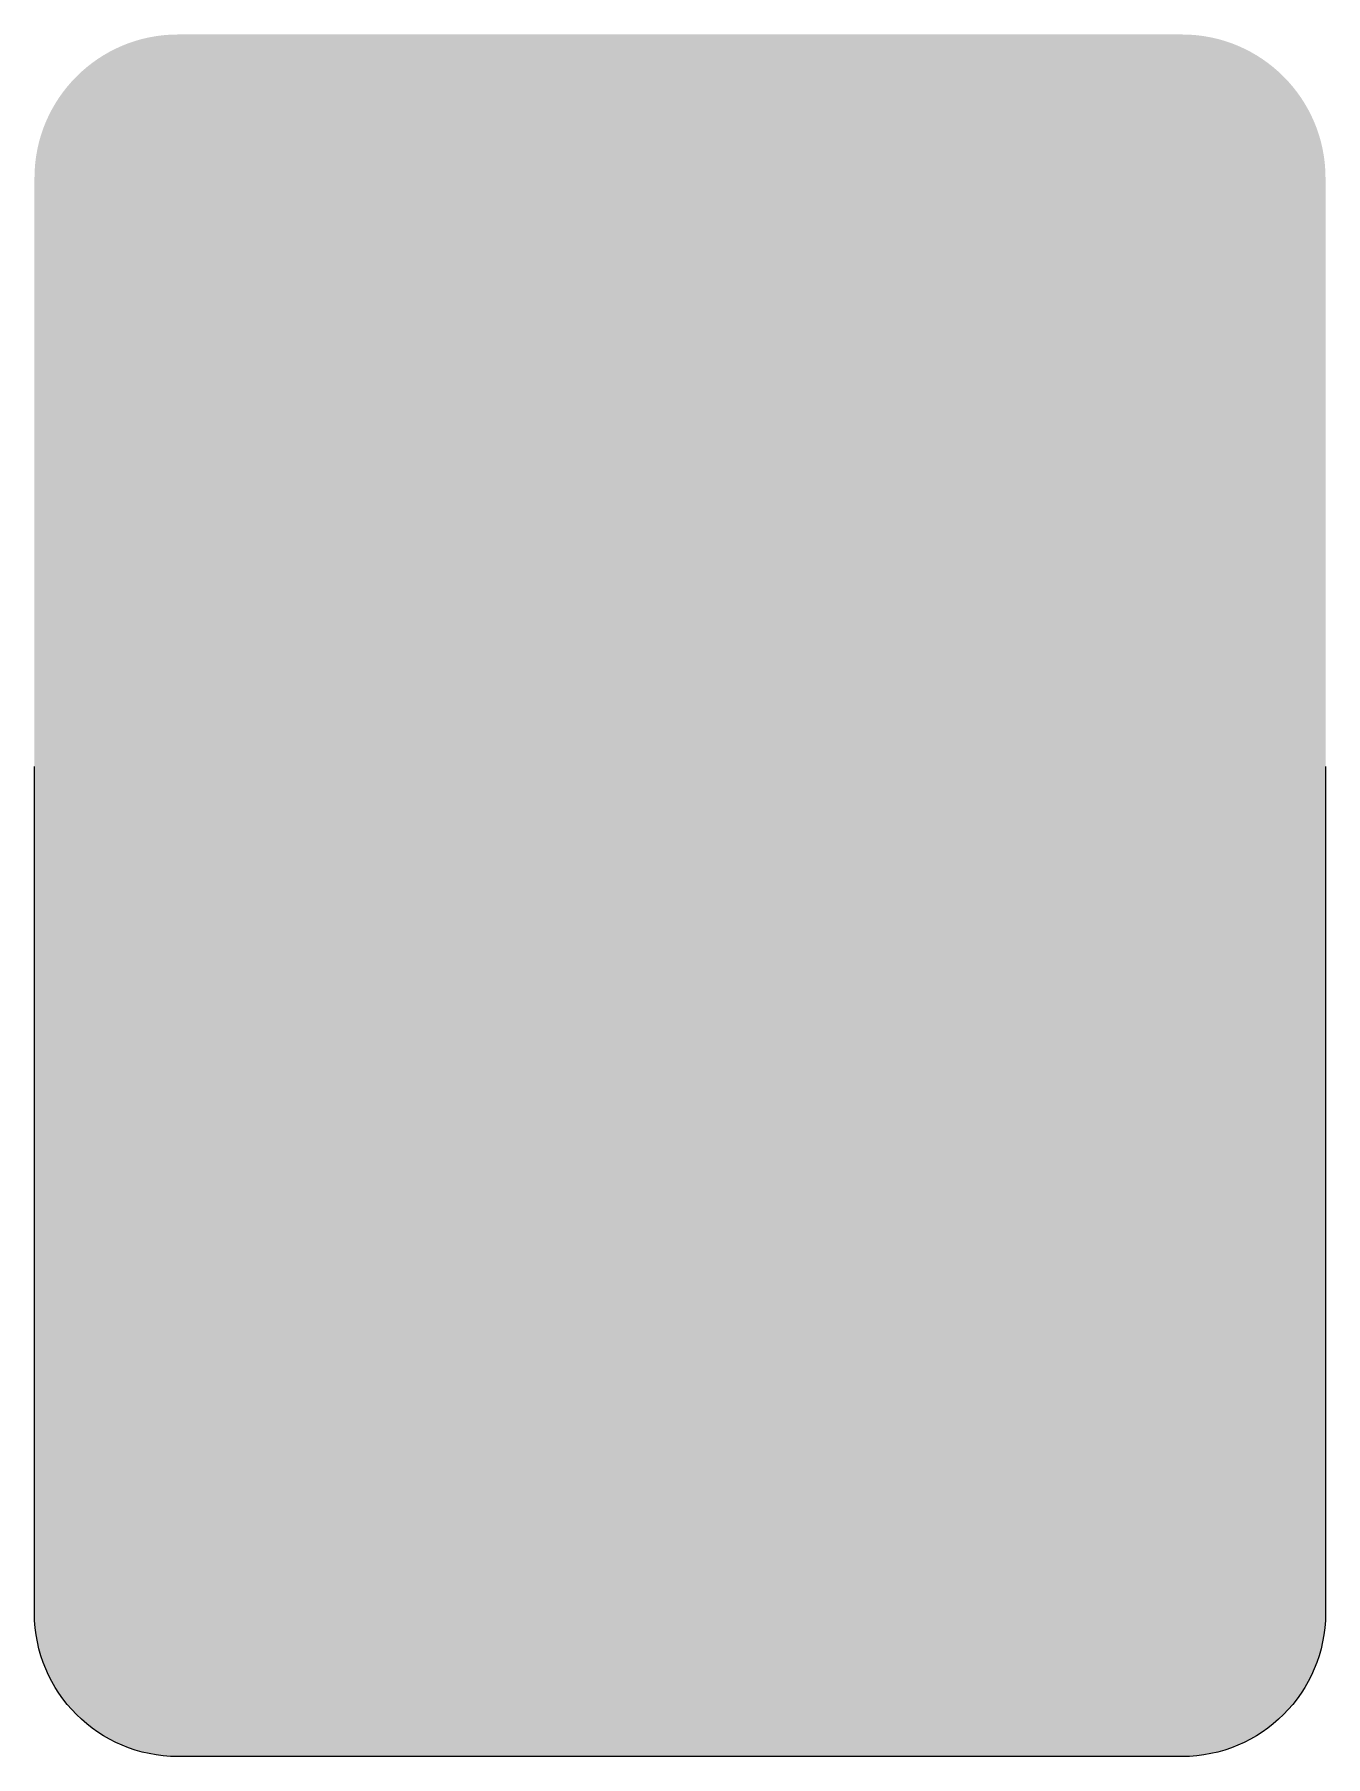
# Model space of a CAD drawing. Header units: inches. Extents: x 0 to 900, y 0 to 1200.
import ezdxf

# ---------------------------------------------------------------- set-up
doc = ezdxf.new("R2010")
doc.units = ezdxf.units.IN
doc.header["$MEASUREMENT"] = 0
doc.layers.add('L18', color=4, linetype='Continuous')
for name, color, linetype, true_color in [('MUTCD RED', 7, 'Continuous', 0xaf1e2d), ('MUTCD WHITE', 7, 'Continuous', 0xf5f5f5), ('MUTCH BLACK', 7, 'Continuous', 0x0a0a0a)]:
    doc.layers.add(name, color=color, linetype=linetype, true_color=true_color)

msp = doc.modelspace()

# ---------------------------------------------------------------- hatches: boundary and pattern name
at = {"layer": 'MUTCD RED'}
h = msp.add_hatch(color=256, dxfattribs=at)
h.dxf.hatch_style = 1
edge = h.paths.add_edge_path()
edge.add_line((0, 690), (0, 1100))
edge.add_arc((100, 1100), 100, 90, 180, ccw=False)
edge.add_line((100, 1200), (800, 1200))
edge.add_arc((800, 1100), 100, 0, 90, ccw=False)
edge.add_line((900, 1100), (900, 690))
edge.add_line((900, 690), (0, 690))
at = {"layer": 'MUTCD WHITE'}
h = msp.add_hatch(color=256, dxfattribs=at)
h.dxf.hatch_style = 1
edge = h.paths.add_edge_path()
edge.add_arc((747.0285570457695, 1052.4), 32.40000000000009, 270, 336.0589127336901)
edge.add_arc((718.6500000000001, 1065), 63.45000000000017, 336.0589127336901, 383.9410872663099)
edge.add_arc((747.02855704577, 1077.6), 32.39999999999997, 23.94108726631018, 90.0000000000008)
edge.add_line((747.0285570457695, 1110), (720.9000000000001, 1110))
edge.add_line((720.9000000000001, 1110), (720.9000000000001, 1020))
edge.add_line((720.9000000000001, 1020), (747.0285570457695, 1020))
h.paths.add_polyline_path([(208.8000000000002, 1095.6), (208.8000000000002, 1074), (234.9700091219629, 1074), (234.9700091219629, 1059.6), (208.8000000000002, 1059.6), (208.8000000000002, 1034.4), (250.2000000000003, 1034.4), (250.2000000000003, 1020), (194.4000000000001, 1020), (194.4000000000001, 1110), (250.2000000000003, 1110), (250.2000000000003, 1095.6)])
edge = h.paths.add_edge_path()
edge.add_arc((290.7512109890472, 1059.230149953118), 37.94485004688204, 90.00000000000412, 95.20208452343232)
edge.add_arc((289.5454372505405, 1072.474034466318), 24.646189689258, 95.20208452342656, 100.0660043927349)
edge.add_arc((286.9122656708741, 1087.30754760052), 9.580775507414128, 100.0660043927376, 179.9999999999973)
edge.add_arc((285.11830069489, 1087.30754760052), 7.786810531429637, 179.9999999999967, 240.5253916173143)
edge.add_arc((305.4475682821217, 1123.276590077629), 49.10328590570813, 240.5253916173212, 252.4229875600045)
edge.add_arc((256.8805793379738, 969.9606474912853), 111.7212478764239, 63.49479254047918, 72.42298756000253, ccw=False)
edge.add_arc((296.0348179018297, 1048.474029847953), 23.9863881763047, 17.092358613638282, 63.49479254048077, ccw=False)
edge.add_arc((287.8373615287614, 1045.953359672582), 32.56263847123871, -1.5916157281026244e-12, 17.092358613635895, ccw=False)
edge.add_arc((290.6596418373069, 1045.953359672581), 29.74035816269316, -21.835978028378292, 9.094947017729282e-13, ccw=False)
edge.add_arc((295.2463330822657, 1044.1154723188), 24.79914712674564, 300.42010376624097, 338.16402197162023, ccw=False)
edge.add_arc((291.9679846401118, 1049.698792525002), 31.27379252500225, 269.9999999999992, 300.4201037662416, ccw=False)
edge.add_arc((291.9679846401109, 1053.443725168706), 35.01872516870571, 200.6540005308844, 270.0000000000007, ccw=False)
edge.add_line((259.2000000000003, 1041.091790297327), (272.6744761993587, 1046.171011807846))
edge.add_arc((291.9679846401114, 1053.443725168706), 20.61872516870579, 200.6540005308842, 270)
edge.add_arc((291.9679846401114, 1049.698792525004), 16.87379252500386, 270, 300.4201037662412)
edge.add_arc((295.2463330822652, 1044.115472318799), 10.39914712674585, 300.4201037662446, 338.1640219716235)
edge.add_arc((290.6596418373074, 1045.953359672581), 15.34035816269268, 338.1640219716224, 360.0000000000016)
edge.add_arc((287.8373615287624, 1045.953359672581), 18.16263847123764, 0, 17.09235861363757)
edge.add_arc((296.0348179018292, 1048.474029847953), 9.586388176304505, 17.09235861363768, 63.49479254048026)
edge.add_arc((256.8805793379734, 969.960647491283), 97.32124787642603, 63.49479254047955, 72.42298756000281)
edge.add_arc((305.4475682821212, 1123.276590077625), 63.50328590570393, 240.52539161731949, 252.4229875600029, ccw=False)
edge.add_arc((285.1183006948895, 1087.30754760052), 22.18681053142944, 180, 240.52539161732, ccw=False)
edge.add_arc((286.9122656708741, 1087.30754760052), 23.98077550741391, 100.06600439273723, 180, ccw=False)
edge.add_arc((289.5454372505378, 1072.474034466316), 39.04618968925907, 95.20208452342303, 100.06600439273132, ccw=False)
edge.add_arc((290.7512109890431, 1059.230149953124), 52.34485004687622, 89.99999999999898, 95.20208452342729, ccw=False)
edge.add_arc((290.7512109890449, 1082.92573210978), 28.64926789022002, 74.46761882984032, 90.00000000000182, ccw=False)
edge.add_arc((291.3163286472814, 1084.959017552588), 26.53891065515606, 18.434168436618393, 74.4676188298368, ccw=False)
edge.add_line((316.4934642382295, 1093.351015061965), (302.8323627250361, 1088.797521299343))
edge.add_arc((291.3163286472814, 1084.959017552588), 12.13891065515593, 18.43416843661737, 74.46761882983506)
edge.add_arc((290.7512109890436, 1082.925732109782), 14.24926789021806, 74.4676188298345, 89.99999999999635)
h.paths.add_polyline_path([(383.4000000000001, 1095.6), (362.6999999999998, 1095.6), (362.6999999999998, 1020), (348.2999999999997, 1020), (348.2999999999997, 1095.6), (327.5999999999999, 1095.6), (327.5999999999999, 1110), (383.4000000000001, 1110)])
h.paths.add_polyline_path([(487.8000000000002, 1110), (487.8000000000002, 1020), (473.4000000000001, 1020), (473.4000000000001, 1110)])
h.paths.add_polyline_path([(636.3000000000002, 1095.6), (615.5999999999999, 1095.6), (615.5999999999999, 1020), (601.1999999999998, 1020), (601.1999999999998, 1095.6), (580.5, 1095.6), (580.5, 1110), (636.3000000000002, 1110)])
h.paths.add_polyline_path([(664.2000000000003, 1095.6), (664.2000000000003, 1074), (690.370009121963, 1074), (690.3700091219634, 1059.6), (664.2000000000003, 1059.6), (664.2000000000003, 1034.4), (705.6000000000004, 1034.4), (705.6000000000004, 1020), (649.8000000000002, 1020), (649.8000000000002, 1110), (705.6000000000004, 1110), (705.6000000000004, 1095.6)])
edge = h.paths.add_edge_path(flags=16)
edge.add_line((735.3000000000002, 1095.6), (747.0285570457695, 1095.6))
edge.add_arc((747.0285570457695, 1077.6), 18, 23.94108726630958, 90, ccw=False)
edge.add_arc((718.6500000000005, 1065), 49.04999999999965, -23.941087266309978, 23.941087266309978, ccw=False)
edge.add_arc((747.0285570457695, 1052.4), 18.00000000000028, 270, 336.0589127336904, ccw=False)
edge.add_line((747.0285570457695, 1034.4), (735.3000000000002, 1034.4))
edge.add_line((735.3000000000002, 1034.4), (735.3000000000002, 1095.6))
edge = h.paths.add_edge_path()
edge.add_line((554.5579484225891, 1045.09803811356), (568.7999999999997, 1042.97107622712))
edge.add_arc((540.3158968451776, 1047.225), 28.80000000000042, 204.8480210204026, 351.50600893658304, ccw=False)
edge.add_arc((578.6999999999998, 1065), 71.09999999999992, 155.9452949368372, 204.8480210204016, ccw=False)
edge.add_arc((540.895312790607, 1081.875), 29.69999999999956, 20.02358424939331, 155.945294936837, ccw=False)
edge.add_line((568.7999999999997, 1092.044485323554), (555.2704546863552, 1087.11382577274))
edge.add_arc((540.8953127906079, 1081.875), 15.29999999999966, 20.02358424939425, 155.9452949368396)
edge.add_arc((578.6999999999998, 1064.999999999999), 56.6999999999996, 155.9452949368368, 204.848021020401)
edge.add_arc((540.3158968451785, 1047.225), 14.40000000000045, 204.8480210204014, 351.5060089365837)
edge = h.paths.add_edge_path(flags=16)
edge.add_line((411.3022499469139, 1095.600000000001), (411.3022499469139, 1074))
edge.add_line((411.3022499469139, 1074), (431.0816672252022, 1074))
edge.add_arc((431.0816672252022, 1084.8), 10.80000000000018, 270, 450)
edge.add_line((431.0816672252022, 1095.6), (411.3022499469139, 1095.600000000001))
edge = h.paths.add_edge_path()
edge.add_line((411.2999999469225, 1020), (411.2999999469225, 1059.6))
edge.add_line((411.2999999469225, 1059.6), (428.2027998395565, 1059.6))
edge.add_line((428.2027998395565, 1059.6), (442.7580935777687, 1020))
edge.add_line((442.7580935777687, 1020), (458.0999999999999, 1020))
edge.add_line((458.0999999999999, 1020), (442.5331178777233, 1062.352187680024))
edge.add_arc((431.0816672252022, 1084.8), 25.19999999999987, 297.0277923411994, 450)
edge.add_line((431.0816672252022, 1110), (396.9000000000001, 1110))
edge.add_line((396.9000000000001, 1110), (396.9000000000001, 1020))
edge.add_line((396.9000000000001, 1020), (411.2999999469225, 1020))
edge = h.paths.add_edge_path(flags=16)
edge.add_line((132.3022499469139, 1095.600000000001), (132.3022499469139, 1074))
edge.add_line((132.3022499469139, 1074), (152.0816672252022, 1074))
edge.add_arc((152.0816672252022, 1084.8), 10.80000000000018, 270, 450)
edge.add_line((152.0816672252022, 1095.6), (132.3022499469139, 1095.600000000001))
edge = h.paths.add_edge_path()
edge.add_line((132.2999999469225, 1020), (132.2999999469225, 1059.6))
edge.add_line((132.2999999469225, 1059.6), (149.2027998395565, 1059.6))
edge.add_line((149.2027998395565, 1059.6), (163.7580935777687, 1020))
edge.add_line((163.7580935777687, 1020), (179.0999999999999, 1020))
edge.add_line((179.0999999999999, 1020), (163.5331178777233, 1062.352187680024))
edge.add_arc((152.0816672252022, 1084.8), 25.19999999999987, 297.0277923411994, 450)
edge.add_line((152.0816672252022, 1110), (117.9000000000001, 1110))
edge.add_line((117.9000000000001, 1110), (117.9000000000001, 1020))
edge.add_line((117.9000000000001, 1020), (132.2999999469225, 1020))
h = msp.add_hatch(color=256, dxfattribs=at)
h.dxf.hatch_style = 1
edge = h.paths.add_edge_path()
edge.add_arc((207.951210989047, 924.2301499531181), 37.94485004688204, 90.00000000000412, 95.20208452343232)
edge.add_arc((206.7454372505404, 937.4740344663178), 24.646189689258, 95.20208452342656, 100.0660043927349)
edge.add_arc((204.112265670874, 952.3075476005197), 9.580775507414128, 100.0660043927376, 179.9999999999973)
edge.add_arc((202.3183006948898, 952.3075476005197), 7.786810531429637, 179.9999999999967, 240.5253916173143)
edge.add_arc((222.6475682821215, 988.2765900776294), 49.10328590570813, 240.5253916173212, 252.4229875600045)
edge.add_arc((174.0805793379736, 834.9606474912853), 111.7212478764239, 63.49479254047918, 72.42298756000253, ccw=False)
edge.add_arc((213.2348179018295, 913.4740298479528), 23.9863881763047, 17.092358613638282, 63.49479254048077, ccw=False)
edge.add_arc((205.0373615287613, 910.9533596725823), 32.56263847123871, -1.5916157281026244e-12, 17.092358613635895, ccw=False)
edge.add_arc((207.8596418373068, 910.953359672581), 29.74035816269316, -21.835978028378292, 9.094947017729282e-13, ccw=False)
edge.add_arc((212.4463330822655, 909.1154723187997), 24.79914712674564, 300.42010376624097, 338.16402197162023, ccw=False)
edge.add_arc((209.1679846401116, 914.6987925250023), 31.27379252500225, 269.9999999999992, 300.4201037662416, ccw=False)
edge.add_arc((209.1679846401107, 918.4437251687059), 35.01872516870571, 200.6540005308844, 270.0000000000007, ccw=False)
edge.add_line((176.4000000000001, 906.091790297327), (189.8744761993585, 911.1710118078463))
edge.add_arc((209.1679846401112, 918.4437251687059), 20.61872516870579, 200.6540005308842, 270)
edge.add_arc((209.1679846401112, 914.6987925250037), 16.87379252500386, 270, 300.4201037662412)
edge.add_arc((212.446333082265, 909.1154723187992), 10.39914712674585, 300.4201037662446, 338.1640219716235)
edge.add_arc((207.8596418373068, 910.9533596725823), 15.34035816269362, 338.1640219716184, 359.9999999999966)
edge.add_arc((205.0373615287622, 910.9533596725796), 18.1626384712381, 5.738175979620879e-12, 17.09235861364306)
edge.add_arc((213.234817901829, 913.4740298479528), 9.586388176304505, 17.09235861363768, 63.49479254048026)
edge.add_arc((174.0805793379732, 834.960647491283), 97.32124787642603, 63.49479254047955, 72.42298756000281)
edge.add_arc((222.647568282121, 988.2765900776249), 63.50328590570393, 240.52539161731949, 252.4229875600029, ccw=False)
edge.add_arc((202.3183006948893, 952.3075476005201), 22.18681053142944, 180, 240.52539161732, ccw=False)
edge.add_arc((204.112265670874, 952.3075476005201), 23.98077550741391, 100.06600439273723, 180, ccw=False)
edge.add_arc((206.7454372505376, 937.4740344663164), 39.04618968925907, 95.20208452342303, 100.06600439273132, ccw=False)
edge.add_arc((207.9512109890479, 924.2301499531245), 52.34485004687576, 90.00000000000449, 95.20208452343292, ccw=False)
edge.add_arc((207.9512109890434, 947.9257321097807), 28.64926789021956, 74.46761882983708, 89.99999999999909, ccw=False)
edge.add_arc((208.5163286472812, 949.9590175525882), 26.53891065515606, 18.434168436618393, 74.4676188298368, ccw=False)
edge.add_line((233.6934642382294, 958.3510150619645), (220.0323627250359, 953.7975212993429))
edge.add_arc((208.5163286472812, 949.9590175525882), 12.13891065515593, 18.43416843661737, 74.46761882983506)
edge.add_arc((207.9512109890434, 947.9257321097821), 14.24926789021806, 74.4676188298345, 89.99999999999635)
h.paths.add_polyline_path([(300.6000000000004, 960.5999999999999), (279.9000000000001, 960.5999999999999), (279.9000000000001, 885), (265.5, 885), (265.5, 960.5999999999999), (244.8000000000002, 960.5999999999999), (244.8000000000002, 975), (300.6000000000004, 975)])
h.paths.add_polyline_path([(559.8000000000002, 975), (559.8000000000002, 885), (545.4000000000001, 885), (545.4000000000001, 975)])
h.paths.add_polyline_path([(642.5999999999999, 975), (628.2000000000003, 975), (628.2000000000003, 917.1741278938748), (595.1566445107856, 975), (581.4000000000001, 975), (581.4000000000001, 885), (595.8000000000002, 885), (595.8000000000002, 944.8499999999999), (630, 885), (642.5999999999999, 885)])
edge = h.paths.add_edge_path()
edge.add_line((693.9000000000001, 915.5999999999999), (709.2000000000003, 915.5999999999999))
edge.add_line((709.2000000000003, 915.5999999999999), (709.2000000000003, 912.2249999999999))
edge.add_arc((694.7999999999997, 912.2249999999999), 14.40000000000055, -157.10132402299985, 0, ccw=False)
edge.add_arc((736.8820312500002, 930), 60.08203125000024, 157.101324023, 202.898675977, ccw=False)
edge.add_arc((694.7999999999997, 947.7750000000001), 14.39999999999978, 17.739364151713573, 157.1013240229999, ccw=False)
edge.add_line((708.5153142052964, 952.1624999999999), (722.2306284105925, 956.5500000000002))
edge.add_arc((694.8000000000002, 947.7750000000005), 28.79999999999983, 17.73936415171407, 157.101324023001)
edge.add_arc((736.8820312500002, 930), 74.48203125000002, 157.101324023, 202.898675977)
edge.add_arc((694.8000000000002, 912.2249999999999), 28.79999999999999, 202.8986759769998, 360)
edge.add_line((723.5999999999999, 912.2249999999999), (723.5999999999999, 930))
edge.add_line((723.5999999999999, 930), (693.9000000000001, 930))
edge.add_line((693.9000000000001, 930), (693.9000000000001, 915.5999999999999))
edge = h.paths.add_edge_path()
edge.add_arc((344.25, 912.2249999999999), 28.79999999999993, 200.0986971762283, 339.9013028237717)
edge.add_arc((295.6741071428728, 930), 80.52589285712811, 339.901302823754, 380.0986971762536)
edge.add_arc((344.25, 947.7750000000001), 28.79999999999995, 20.0986971762495, 159.9013028237505)
edge.add_arc((392.8258928571272, 930), 80.52589285712814, 159.9013028237464, 200.098697176246)
edge = h.paths.add_edge_path(flags=16)
edge.add_arc((344.25, 947.7749999999996), 14.40000000000006, 20.09869717625035, 159.9013028237497)
edge.add_arc((392.8258928571345, 930.0000000000005), 66.12589285713476, 159.9013028237483, 200.0986971762478)
edge.add_arc((344.25, 912.2249999999999), 14.39999999999989, 200.0986971762275, 339.9013028237725)
edge.add_arc((295.6741071428655, 930.0000000000005), 66.12589285713506, 339.9013028237521, 380.0986971762517)
edge = h.paths.add_edge_path()
edge.add_arc((506.7000000000003, 949.8000000000002), 25.20000000000027, 270, 450)
edge.add_line((506.7000000000003, 975), (470.7000000000003, 975))
edge.add_line((470.7000000000003, 975), (470.7000000000003, 885))
edge.add_line((470.7000000000003, 885), (485.1000000000004, 885))
edge.add_line((485.1000000000004, 885), (485.1000000000004, 924.5999999999999))
edge.add_line((485.1000000000004, 924.5999999999999), (506.7000000000003, 924.5999999999999))
edge = h.paths.add_edge_path(flags=16)
edge.add_arc((506.7000000000003, 949.8000000000002), 10.79999999999973, -90, 90, ccw=False)
edge.add_line((506.7000000000003, 939), (485.1000000000004, 939))
edge.add_line((485.1000000000004, 939), (485.1000000000004, 960.5999999999999))
edge.add_line((485.1000000000004, 960.5999999999999), (506.7000000000003, 960.5999999999999))
edge = h.paths.add_edge_path()
edge.add_arc((432, 949.8000000000002), 25.20000000000027, 270, 450)
edge.add_line((432, 975), (396, 975))
edge.add_line((396, 975), (396, 885))
edge.add_line((396, 885), (410.4000000000001, 885))
edge.add_line((410.4000000000001, 885), (410.4000000000001, 924.5999999999999))
edge.add_line((410.4000000000001, 924.5999999999999), (432, 924.5999999999999))
edge = h.paths.add_edge_path(flags=16)
edge.add_arc((432, 949.8000000000002), 10.79999999999973, -90, 90, ccw=False)
edge.add_line((432, 939), (410.4000000000001, 939))
edge.add_line((410.4000000000001, 939), (410.4000000000001, 960.5999999999999))
edge.add_line((410.4000000000001, 960.5999999999999), (432, 960.5999999999999))
h = msp.add_hatch(color=256, dxfattribs=at)
h.dxf.hatch_style = 1
h.paths.add_polyline_path([(477.9000000000001, 825.5999999999999), (477.9000000000001, 804), (504.0700091219628, 804), (504.0700091219633, 789.5999999999999), (477.9000000000001, 789.5999999999999), (477.9000000000001, 764.4000000000001), (519.3000000000002, 764.4000000000001), (519.3000000000002, 750), (463.5, 750), (463.5, 840), (519.3000000000002, 840), (519.3000000000002, 825.5999999999999)])
edge = h.paths.add_edge_path(flags=16)
edge.add_line((401.3999999469224, 825.5999999999999), (401.3999999469229, 804))
edge.add_line((401.3999999469229, 804), (421.1816672252021, 804))
edge.add_arc((421.1816672252021, 814.8000000000002), 10.80000000000018, 270, 450)
edge.add_line((421.1816672252021, 825.6000000000004), (401.3999999469224, 825.5999999999999))
edge = h.paths.add_edge_path()
edge.add_line((401.3999999469224, 750), (401.3999999469224, 789.5999999999999))
edge.add_line((401.3999999469224, 789.5999999999999), (418.3027998395564, 789.5999999999999))
edge.add_line((418.3027998395564, 789.5999999999999), (432.8580935777686, 750))
edge.add_line((432.8580935777686, 750), (448.1999999999998, 750))
edge.add_line((448.1999999999998, 750), (432.6331178777232, 792.3521876800241))
edge.add_arc((421.1816672252021, 814.8000000000002), 25.19999999999987, 297.0277923411994, 450)
edge.add_line((421.1816672252021, 840), (387.0000000000005, 840))
edge.add_line((387.0000000000005, 840), (387, 750))
edge.add_line((387, 750), (401.3999999469224, 750))
h.paths.add_polyline_path([(564.75, 817.7659902725277), (574.4775066151647, 789.1416973204741), (555.0177403963016, 789.1416973204741)], flags=16)
h.paths.add_polyline_path([(550.1217403963014, 774.741697320474), (579.3735066151648, 774.741697320474), (587.7904366926596, 750), (603, 750), (572.4000000000001, 840), (557.0999999999999, 840), (526.5, 750), (541.7095633073404, 750)])
h.paths.add_polyline_path([(335.25, 817.7659902725277), (344.9775066151647, 789.1416973204741), (325.5177403963016, 789.1416973204741)], flags=16)
h.paths.add_polyline_path([(320.6217403963014, 774.741697320474), (349.8735066151648, 774.741697320474), (358.2904366926596, 750), (373.5, 750), (342.9000000000001, 840), (327.5999999999999, 840), (297, 750), (312.2095633073404, 750)])
h = msp.add_hatch(color=256, dxfattribs=at)
h.dxf.hatch_style = 1
h.paths.add_polyline_path([(900, 690), (-1.13686837721616e-13, 690), (0, 100, 0.4142135623730951), (100, 0), (800, 0, 0.4142135623730951), (900, 100)])
at = {"layer": 'MUTCH BLACK'}
h = msp.add_hatch(color=256, dxfattribs=at)
h.dxf.hatch_style = 1
h.paths.add_polyline_path([(125.5000062971858, 625.1999999999998), (125.5000062971858, 635), (161.2000062971856, 635), (161.2000062971856, 625.1999999999998), (148.2500062971858, 625.1999999999998), (148.2500062971858, 565), (138.4500062971856, 565), (138.4500062971856, 625.1999999999998)])
edge = h.paths.add_edge_path()
edge.add_arc((247.0633389499694, 612.25), 16.44999999999982, 270, 338.8998039759068)
edge.add_arc((238.9000062971863, 615.3999999999996), 25.1999999999995, 338.8998039759073, 381.1001960240936)
edge.add_arc((247.063338949969, 618.5499999999997), 16.45000000000037, 21.10019602409262, 89.99999999999842)
edge.add_line((247.0633389499694, 635), (224.9000062971859, 635))
edge.add_line((224.9000062971859, 635), (224.9000062971859, 565))
edge.add_line((224.9000062971859, 565), (234.7000062971861, 565))
edge.add_line((234.7000062971861, 565), (234.7000062971861, 595.7999999999997))
edge.add_line((234.7000062971861, 595.7999999999997), (247.0633389499694, 595.8000000000002))
edge = h.paths.add_edge_path(flags=16)
edge.add_arc((247.0633389499699, 612.25), 6.650000000000091, 269.9999999999961, 338.8998039759036)
edge.add_arc((238.9000062971854, 615.3999999999996), 15.40000000000045, 338.8998039759081, 381.1001960240934)
edge.add_arc((247.0633389499699, 618.5500000000002), 6.64999999999946, 21.10019602409277, 90.00000000000391)
edge.add_line((247.0633389499694, 625.1999999999998), (234.7000062971861, 625.1999999999998))
edge.add_line((234.7000062971861, 625.1999999999998), (234.7000062971861, 605.5999999999999))
edge.add_line((234.7000062971861, 605.5999999999999), (247.0633389499694, 605.5999999999999))
edge = h.paths.add_edge_path(flags=16)
edge.add_arc((190.2500062971858, 581.6249999999995), 8.04999999999991, 197.3282708662194, 342.6717291337806)
edge.add_arc((131.3570375471845, 599.9999999999995), 69.74296875000113, 342.6717291337838, 377.3282708662162)
edge.add_arc((190.2500062971853, 618.375), 8.050000000000209, 17.32827086621534, 162.6717291337837)
edge.add_arc((249.1429750471875, 600.0000000000005), 69.74296875000172, 162.6717291337847, 197.3282708662168)
edge = h.paths.add_edge_path()
edge.add_arc((190.2500062971853, 618.3749999999995), 17.85000000000024, 17.32827086621649, 162.6717291337831)
edge.add_arc((249.1429750471884, 600.0000000000005), 79.54296875000249, 162.671729133785, 197.3282708662171)
edge.add_arc((190.2500062971858, 581.625), 17.84999999999978, 197.3282708662215, 342.6717291337785)
edge.add_arc((131.3570375471836, 600), 79.54296875000186, 342.6717291337832, 377.3282708662155)
edge = h.paths.add_edge_path()
edge.add_arc((101.4813710969056, 618.8058572073278), 17.4191277235082, 48.67848380538824, 89.99561421551927)
edge.add_arc((101.4813475850542, 618.1915767694409), 18.03340816141067, 89.99568890865254, 180.0000000000014)
edge.add_arc((101.5149514792079, 618.191575982185), 18.06701205556466, 179.9999975033828, 223.0176047056694)
edge.add_arc((104.4929439189909, 620.9703110067417), 22.14007077207037, 223.0176065107123, 237.0120210374393)
edge.add_arc((-125.9660975504175, 264.6732425507291), 402.1935204260111, 55.390801006649895, 57.10961187995048, ccw=False)
edge.add_arc((90.91606301356342, 578.9537857569117), 20.34259217150049, 37.88451238465052, 55.39093110111662, ccw=False)
edge.add_arc((97.87661827455668, 584.3694050186841), 11.52339370849926, 3.0977427059042384e-06, 37.8845282748286, ccw=False)
edge.add_arc((95.88930795849501, 584.3694094145599), 13.51070402456124, 350.8628833338532, 359.9999840001958, ccw=False)
edge.add_arc((98.3771329310639, 583.9692686418402), 10.99090527622405, 317.2967249041122, 350.8628968279875, ccw=False)
edge.add_arc((99.73964450815538, 582.711834520509), 9.13683452050928, 270.0000000000085, 317.2967268228233, ccw=False)
edge.add_arc((99.73964480490577, 584.2502376000693), 10.67523760006953, 251.0789563058422, 269.9999984072985, ccw=False)
edge.add_arc((98.52303444521294, 580.7010680673689), 6.923338728943176, 229.3133169770715, 251.0789679992361, ccw=False)
edge.add_arc((101.3934300674368, 584.0397804437771), 11.32631174276735, 199.4293859837863, 229.3133178391032, ccw=False)
edge.add_arc((105.8169062790571, 585.6000802024373), 16.0169062820171, 180.0011023316843, 199.4293770337612, ccw=False)
edge.add_line((89.80000000000427, 585.5997720480946), (80, 585.5997720480946))
edge.add_arc((105.8169062452293, 585.6000832498262), 25.81690624710499, 180.0006906538541, 199.4293834662545)
edge.add_arc((101.3934313100444, 584.0397799773987), 21.12631174276384, 199.4293795543628, 229.3133096706942)
edge.add_arc((98.52303580639682, 580.7010674990493), 16.72333872894169, 229.313306627468, 251.0789569867959)
edge.add_arc((99.73964450815447, 584.2502376000702), 20.47523760007016, 251.0789578125016, 270.0000000000051)
edge.add_arc((99.73964484049611, 582.711834520509), 18.93683452050891, 269.999998994464, 317.2967261408409)
edge.add_arc((98.37713359584632, 583.969269002062), 20.7909052762233, 317.2967238365056, 350.8628966422746)
edge.add_arc((95.88930747373934, 584.369402627743), 23.31070402458067, 350.8629066338572, 360.0000074080403)
edge.add_arc((97.87661778982374, 584.3694078238327), 21.32339370849616, 359.9999941366102, 397.8845197222819)
edge.add_arc((90.91600534379313, 578.9538620606818), 30.14259217150277, 37.88433448729511, 55.39076257879039)
edge.add_arc((-125.9652563837171, 264.672698577217), 411.9935204261203, 55.39094364753515, 57.10089376413981)
edge.add_arc((104.4929457378439, 620.9703098359232), 12.34007077206407, 223.0175966057008, 237.2302280698377, ccw=False)
edge.add_arc((101.5149514710138, 618.19157676944), 8.267012055566557, 179.9999999999968, 223.0176063417074, ccw=False)
edge.add_arc((101.4813539646971, 618.1915703816021), 8.233414549252506, 89.99988052970508, 179.9999555474617, ccw=False)
edge.add_arc((101.4813712388991, 618.8058572073282), 7.619127723507973, 48.67847925062239, 90.00000079935751, ccw=False)
edge.add_arc((100.8992297931231, 618.1437214353655), 8.500780967931737, 0, 48.67847844869431, ccw=False)
edge.add_line((109.400010761055, 618.1437214353655), (119.2000107610538, 618.1437214353655))
edge.add_arc((100.8992297931227, 618.1437213105278), 18.30078096793113, 3.908397791407092e-07, 48.67848380538859)
h = msp.add_hatch(color=256, dxfattribs=at)
h.dxf.hatch_style = 1
h.paths.add_polyline_path([(55, 595.0999999999999), (55, 604.9000000000001), (30, 604.9000000000001), (30, 595.0999999999999)])
h = msp.add_hatch(color=256, dxfattribs=at)
h.dxf.hatch_style = 1
edge = h.paths.add_edge_path()
edge.add_arc((147.8343749999995, 480), 58.03437499999948, 158.4314042648747, 201.5685957351252, ccw=False)
edge.add_arc((101.3499999999999, 498.375), 8.0499999999999, 0, 158.4314042648757, ccw=False)
edge.add_line((109.4000000000001, 498.375), (119.1999999999998, 498.375))
edge.add_arc((101.3499999999999, 498.3750000000005), 17.84999999999991, 359.9999999999985, 518.4314042648754)
edge.add_arc((147.8343750000004, 480), 67.83437500000042, 158.4314042648747, 201.5685957351251)
edge.add_arc((101.3499999999999, 461.6249999999998), 17.84999999999983, 201.5685957351246, 360.0000000000007)
edge.add_line((119.1999999999998, 461.625), (119.1999999999998, 463.5500000000002))
edge.add_line((119.1999999999998, 463.5500000000002), (109.4000000000001, 463.55))
edge.add_line((109.4000000000001, 463.55), (109.4000000000001, 461.625))
edge.add_arc((101.3499999999999, 461.6250000000002), 8.050000000000182, 201.5685957351259, 359.99999999999835, ccw=False)
h.paths.add_polyline_path([(143, 515), (143, 486.6500000000001), (162.5999999999999, 486.6500000000001), (162.5999999999999, 515), (172.3999999999996, 515), (172.3999999999996, 445), (162.5999999999999, 445), (162.5999999999999, 476.8499999999999), (143, 476.8499999999999), (143, 445), (133.1999999999998, 445), (133.1999999999998, 515)])
h.paths.add_polyline_path([(197.6000000000004, 477.2), (212.935089301091, 477.2), (212.935089301091, 487), (197.6000000000004, 487), (197.6000000000004, 505.1999999999998), (223.5, 505.1999999999998), (223.5, 515), (187.8000000000002, 515), (187.8000000000002, 445), (223.5, 445), (223.5, 454.8), (197.6000000000004, 454.8)])
edge = h.paths.add_edge_path()
edge.add_arc((301.8343749999995, 480), 58.03437499999948, 158.4314042648747, 201.5685957351252, ccw=False)
edge.add_arc((255.3499999999999, 498.375), 8.0499999999999, 0, 158.4314042648757, ccw=False)
edge.add_line((263.4000000000001, 498.375), (273.1999999999998, 498.375))
edge.add_arc((255.3499999999999, 498.3750000000005), 17.84999999999991, 359.9999999999985, 518.4314042648754)
edge.add_arc((301.8343750000004, 480), 67.83437500000042, 158.4314042648747, 201.5685957351251)
edge.add_arc((255.3499999999999, 461.6249999999998), 17.84999999999983, 201.5685957351246, 360.0000000000007)
edge.add_line((273.1999999999998, 461.625), (273.1999999999998, 463.5500000000002))
edge.add_line((273.1999999999998, 463.5500000000002), (263.4000000000001, 463.5500000000002))
edge.add_line((263.4000000000001, 463.5500000000002), (263.4000000000001, 461.625))
edge.add_arc((255.3499999999999, 461.6250000000002), 8.050000000000182, 201.5685957351259, 359.99999999999835, ccw=False)
h.paths.add_polyline_path([(297, 467.4000000000001), (297, 445), (287.1999999999998, 445), (287.1999999999998, 515), (297, 515), (297, 487.2908176830208), (312.6882870471131, 515), (323.9499999999998, 515), (310.0786764705881, 490.5), (326.3999999999996, 445), (315.9885750289682, 445), (303.7052442323284, 479.2430287739826)])
h = msp.add_hatch(color=256, dxfattribs=at)
h.dxf.hatch_style = 1
h.paths.add_polyline_path([(538.4000000000001, 467.4000000000005), (538.4000000000001, 445.0000000000005), (528.5999999999999, 445.0000000000005), (528.5999999999999, 515.0000000000005), (538.4000000000001, 515.0000000000005), (538.4000000000001, 487.2908176830213), (554.0882870471132, 515.0000000000005), (565.3499999999999, 515.0000000000005), (551.4786764705882, 490.5000000000005), (567.7999999999997, 445.0000000000005), (557.3885750289683, 445.0000000000005), (545.1052442323285, 479.243028773983)])
h.paths.add_polyline_path([(589.5, 477.2000000000005), (604.8350893010906, 477.2000000000005), (604.8350893010906, 487.0000000000005), (589.5, 487.0000000000005), (589.5, 505.2000000000003), (615.3999999999996, 505.2000000000003), (615.3999999999996, 515.0000000000005), (579.6999999999998, 515.0000000000005), (579.6999999999998, 445.0000000000005), (615.3999999999996, 445.0000000000005), (615.3999999999996, 454.8000000000004), (589.5, 454.8000000000004)])
edge = h.paths.add_edge_path()
edge.add_arc((645.2813710969053, 498.8058572073278), 17.4191277235082, 48.67848380538824, 89.99561421551927)
edge.add_arc((645.2813475850539, 498.1915767694409), 18.03340816141067, 89.99568890865254, 180)
edge.add_arc((645.3149514792076, 498.191575982185), 18.06701205556466, 179.9999975033813, 223.0176047056684)
edge.add_arc((648.2929439189907, 500.9703110067421), 22.14007077207037, 223.0176065107123, 237.0120210374393)
edge.add_arc((417.8339024495822, 144.6732425507294), 402.1935204260112, 55.390801006649895, 57.10961187995048, ccw=False)
edge.add_arc((634.7160630135631, 458.9537857569121), 20.34259217150049, 37.88451238465052, 55.39093110111662, ccw=False)
edge.add_arc((641.676618274556, 464.3694050186846), 11.52339370849962, 3.0977415121924423e-06, 37.884528274827176, ccw=False)
edge.add_arc((639.6893079584934, 464.3694094145599), 13.5107040245626, 350.8628833338541, 359.9999840001968, ccw=False)
edge.add_arc((642.1771329310645, 463.9692686418405), 10.99090527622319, 317.29672490410985, 350.86289682798565, ccw=False)
edge.add_arc((643.5396445081551, 462.7118345205097), 9.136834520509435, 270.0000000000085, 317.2967268228223, ccw=False)
edge.add_arc((643.539644804905, 464.2502376000698), 10.67523760006953, 251.07895630584488, 269.99999840730095, ccw=False)
edge.add_arc((642.3230344452127, 460.7010680673689), 6.923338728942961, 229.3133169770703, 251.0789679992355, ccw=False)
edge.add_arc((645.1934300674366, 464.0397804437773), 11.32631174276735, 199.4293859837874, 229.3133178391032, ccw=False)
edge.add_arc((649.6169062790582, 465.6000802024378), 16.01690628201854, 180.0011023316843, 199.4293770337611, ccw=False)
edge.add_line((633.600000000004, 465.599772048095), (623.7999999999997, 465.599772048095))
edge.add_arc((649.61690624523, 465.6000832498269), 25.8169062471059, 180.0006906538545, 199.4293834662548)
edge.add_arc((645.1934313100442, 464.0397799773989), 21.12631174276384, 199.4293795543628, 229.3133096706942)
edge.add_arc((642.3230358063961, 460.7010674990495), 16.72333872894139, 229.3133066274692, 251.0789569867971)
edge.add_arc((643.5396445081547, 464.2502376000707), 20.47523760007031, 251.0789578125004, 270.0000000000038)
edge.add_arc((643.5396448404958, 462.7118345205092), 18.93683452050891, 269.999998994464, 317.2967261408409)
edge.add_arc((642.1771335958456, 463.969269002062), 20.79090527622348, 317.2967238365069, 350.8628966422761)
edge.add_arc((639.6893074737418, 464.3694026277431), 23.31070402457791, 350.8629066338572, 360.0000074080403)
edge.add_arc((641.6766177898226, 464.3694078238327), 21.32339370849706, 359.9999941366102, 397.8845197222813)
edge.add_arc((634.7160053437947, 458.9538620606822), 30.14259217150133, 37.88433448729724, 55.39076257879274)
edge.add_arc((417.8347436162671, 144.672698577217), 411.9935204261291, 55.39094364753337, 57.10089376413804)
edge.add_arc((648.2929457378436, 500.9703098359241), 12.34007077206446, 223.0175966057023, 237.2302280698388, ccw=False)
edge.add_arc((645.3149514710135, 498.1915767694404), 8.267012055566557, 179.9999999999968, 223.0176063417074, ccw=False)
edge.add_arc((645.2813539646963, 498.1915703816021), 8.233414549252052, 89.9998805297019, 179.9999555474585, ccw=False)
edge.add_arc((645.2813712388993, 498.8058572073287), 7.619127723507519, 48.678479250625, 90.00000079936092, ccw=False)
edge.add_arc((644.6992297931229, 498.1437214353659), 8.500780967931737, 0, 48.67847844869431, ccw=False)
edge.add_line((653.2000107610547, 498.1437214353659), (663.0000107610535, 498.1437214353659))
edge.add_arc((644.6992297931229, 498.1437213105282), 18.30078096793068, 3.908397791407189e-07, 48.67848380538871)
h.paths.add_polyline_path([(491.3641087827627, 474.0500000000004), (496.3999999999996, 494.1935648689473), (501.4358912172361, 474.0500000000004)], flags=16)
h.paths.add_polyline_path([(508.6983912172363, 445.0000000000005), (518.7999999999997, 445.0000000000005), (501.2999999999997, 515.0000000000005), (491.4999999999995, 515.0000000000005), (473.9999999999995, 445.0000000000005), (484.1016087827629, 445.0000000000005), (488.9141087827629, 464.2500000000005), (503.8858912172363, 464.2500000000005)])
edge = h.paths.add_edge_path()
edge.add_line((438.2999999999997, 445.0000000000005), (428.4999999999995, 445.0000000000005))
edge.add_line((428.4999999999995, 445.0000000000005), (428.4999999999995, 515.0000000000005))
edge.add_line((428.4999999999995, 515.0000000000005), (450.9942627696578, 515.0000000000005))
edge.add_arc((450.9942627696578, 498.5500000000006), 16.44999999999982, 13.886540362628523, 90, ccw=False)
edge.add_arc((442.4999999999995, 496.4500000000007), 25.20000000000017, -13.886540362629376, 13.88654036262841, ccw=False)
edge.add_arc((450.9942627696578, 494.3500000000004), 16.45000000000007, 294.82206579769246, 346.1134596373716, ccw=False)
edge.add_line((457.8999999999996, 479.4197189140507), (467.6999999999994, 445.0000000000005))
edge.add_line((467.6999999999994, 445.0000000000005), (457.5105173556803, 445.0000000000005))
edge.add_line((457.5105173556803, 445.0000000000005), (448.1432125033334, 477.9000000000005))
edge.add_line((448.1432125033334, 477.9000000000005), (438.2999999999993, 477.9000000000003))
edge.add_line((438.2999999999993, 477.9000000000003), (438.2999999999997, 445.0000000000005))
edge = h.paths.add_edge_path(flags=16)
edge.add_arc((442.5, 496.4500000000003), 15.39999999999953, 346.1134596373709, 373.8865403626291)
edge.add_arc((450.9942627696578, 498.5500000000006), 6.649999999999766, 13.88654036262549, 90)
edge.add_line((450.9942627696578, 505.2000000000003), (438.2999999999997, 505.2000000000003))
edge.add_line((438.2999999999997, 505.2000000000003), (438.2999999999993, 487.7000000000005))
edge.add_line((438.2999999999993, 487.7000000000005), (450.9942627696578, 487.7000000000005))
edge.add_arc((450.9942627696578, 494.3500000000004), 6.649999999999864, 270, 346.1134596373707)
edge = h.paths.add_edge_path(flags=16)
edge.add_line((387.1999999999998, 486.6500000000005), (398.6493103120224, 486.6500000000005))
edge.add_arc((398.6493103120229, 492.2500000000009), 5.600000000000364, 269.9999999999953, 325.9442022574268)
edge.add_arc((391.4000000000001, 497.1500000000001), 14.34999999999951, 325.9442022574327, 376.2602047083128)
edge.add_arc((399.7999999999993, 499.6000000000004), 5.600000000000128, 16.26020470830898, 89.99999999999535)
edge.add_line((399.7999999999997, 505.2000000000003), (387.2000000000003, 505.2000000000003))
edge.add_line((387.2000000000003, 505.2000000000003), (387.1999999999998, 486.6500000000005))
edge = h.paths.add_edge_path()
edge.add_line((377.3999999999996, 515.0000000000005), (399.7999999999997, 515.0000000000005))
edge.add_arc((399.7999999999997, 499.6000000000008), 15.39999999999964, 16.260204708312017, 90, ccw=False)
edge.add_arc((391.3999999999987, 497.1500000000005), 24.15000000000067, -16.260204708311903, 16.260204708311903, ccw=False)
edge.add_arc((399.7999999999993, 494.7000000000003), 15.40000000000007, 301.56481178220895, 343.73979529168855, ccw=False)
edge.add_arc((400.4120752327085, 468.1000000000004), 15.39999999999988, 23.132396399298727, 61.07151454017122, ccw=False)
edge.add_arc((391.3999999999992, 464.2500000000005), 25.20000000000051, -23.132396399297477, 23.13239639929759, ccw=False)
edge.add_arc((400.412075232708, 460.4000000000005), 15.40000000000032, 270, 336.8676036007019, ccw=False)
edge.add_line((400.412075232708, 445.0000000000005), (377.3999999999996, 445))
edge.add_line((377.3999999999996, 445), (377.3999999999996, 515.0000000000005))
edge = h.paths.add_edge_path(flags=16)
edge.add_line((387.1999999999998, 476.8500000000004), (387.1999999999994, 454.8000000000004))
edge.add_line((387.1999999999994, 454.8000000000004), (400.412075232708, 454.8000000000004))
edge.add_arc((400.412075232708, 460.4000000000005), 5.600000000000136, 270, 336.8676036006997)
edge.add_arc((391.3999999999996, 464.2500000000007), 15.39999999999999, 336.8676036007005, 405.584691402806)
edge.add_arc((398.2585712797927, 471.2500000000005), 5.599999999999977, 45.58469140280728, 90)
edge.add_line((398.2585712797927, 476.8500000000004), (387.1999999999998, 476.8500000000004))
h = msp.add_hatch(color=256, dxfattribs=at)
h.dxf.hatch_style = 1
h.paths.add_polyline_path([(55, 475.0999999999999), (55, 484.9000000000001), (30, 484.9000000000001), (30, 475.0999999999999)])
h = msp.add_hatch(color=256, dxfattribs=at)
h.dxf.hatch_style = 1
h.paths.add_polyline_path([(140.9000000000001, 357.2), (156.2350893010907, 357.2), (156.2350893010907, 367), (140.9000000000001, 367), (140.9000000000001, 385.2), (166.7999999999997, 385.2), (166.7999999999997, 395), (131.0999999999999, 395), (131.0999999999999, 325), (166.7999999999997, 325), (166.7999999999997, 334.8), (140.9000000000001, 334.8)])
h.paths.add_polyline_path([(188.5, 395), (188.5, 334.8), (214.3999999999996, 334.8), (214.3999999999996, 325), (178.6999999999998, 325), (178.6999999999998, 395)])
h.paths.add_polyline_path([(234, 357.2), (249.3350893010906, 357.2), (249.3350893010906, 367), (234, 367), (234, 385.2), (259.8999999999996, 385.2), (259.8999999999996, 395), (224.1999999999998, 395), (224.1999999999998, 325), (259.8999999999996, 325), (259.8999999999996, 334.8), (234, 334.8)])
edge = h.paths.add_edge_path()
edge.add_arc((338.234375, 360), 58.0343749999999, 158.4314042648747, 201.5685957351251, ccw=False)
edge.add_arc((291.75, 378.3749999999998), 8.050000000000066, 1.5916157281026244e-12, 158.4314042648727, ccw=False)
edge.add_line((299.8000000000002, 378.375), (309.5999999999999, 378.375))
edge.add_arc((291.75, 378.3750000000002), 17.84999999999991, 359.9999999999993, 518.4314042648754)
edge.add_arc((338.234375, 360), 67.83437499999991, 158.4314042648748, 201.5685957351252)
edge.add_arc((291.75, 341.6249999999998), 17.84999999999983, 201.5685957351246, 360.0000000000007)
edge.add_line((309.5999999999999, 341.625), (309.5999999999999, 343.5500000000002))
edge.add_line((309.5999999999999, 343.5500000000002), (299.8000000000002, 343.55))
edge.add_line((299.8000000000002, 343.55), (299.8000000000002, 341.625))
edge.add_arc((291.75, 341.6250000000002), 8.050000000000182, 201.5685957351259, 359.99999999999835, ccw=False)
h.paths.add_polyline_path([(318, 385.2), (318, 395), (353.6999999999998, 395), (353.6999999999998, 385.2), (340.75, 385.2), (340.75, 325), (330.9499999999998, 325), (330.9499999999998, 385.2)])
edge = h.paths.add_edge_path()
edge.add_arc((101.4813710969056, 378.8058572073273), 17.4191277235082, 48.67848380538824, 89.99561421551927)
edge.add_arc((101.4813475850542, 378.1915767694402), 18.03340816141089, 89.99568890865254, 179.9999999999993)
edge.add_arc((101.5149514792079, 378.191575982185), 18.06701205556466, 179.9999975033828, 223.0176047056694)
edge.add_arc((104.4929439189909, 380.9703110067417), 22.14007077207037, 223.0176065107123, 237.0120210374393)
edge.add_arc((-125.9660975504171, 24.6732425507289), 402.193520426011, 55.39080100665001, 57.10961187995059, ccw=False)
edge.add_arc((90.91606301356387, 338.9537857569117), 20.34259217150024, 37.884512384651316, 55.39093110111759, ccw=False)
edge.add_arc((97.87661827455668, 344.3694050186841), 11.52339370849926, 3.0977415121924423e-06, 37.8845282748286, ccw=False)
edge.add_arc((95.88930795849319, 344.3694094145594), 13.51070402456306, 350.8628833338544, 359.9999840001968, ccw=False)
edge.add_arc((98.37713293106526, 343.96926864184), 10.99090527622274, 317.29672490410826, 350.86289682798525, ccw=False)
edge.add_arc((99.73964450815583, 342.7118345205092), 9.136834520509101, 270.0000000000057, 317.29672682282035, ccw=False)
edge.add_arc((99.73964480490577, 344.2502376000693), 10.67523760006953, 251.0789563058427, 269.9999984072985, ccw=False)
edge.add_arc((98.52303444521249, 340.7010680673684), 6.923338728942813, 229.3133169770731, 251.0789679992391, ccw=False)
edge.add_arc((101.3934300674373, 344.0397804437769), 11.32631174276765, 199.4293859837866, 229.3133178391015, ccw=False)
edge.add_arc((105.8169062790585, 345.6000802024373), 16.01690628201854, 180.0011023316843, 199.4293770337611, ccw=False)
edge.add_line((89.80000000000427, 345.5997720480946), (80, 345.5997720480946))
edge.add_arc((105.8169062452298, 345.6000832498264), 25.81690624710544, 180.0006906538545, 199.4293834662552)
edge.add_arc((101.3934313100444, 344.0397799773984), 21.12631174276384, 199.4293795543628, 229.3133096706942)
edge.add_arc((98.52303580639682, 340.701067499049), 16.72333872894169, 229.313306627468, 251.0789569867956)
edge.add_arc((99.73964450815538, 344.2502376000702), 20.47523760007045, 251.0789578124991, 270.0000000000026)
edge.add_arc((99.73964484049657, 342.7118345205088), 18.93683452050891, 269.9999989944626, 317.29672614084)
edge.add_arc((98.37713359584586, 343.9692690020615), 20.79090527622348, 317.2967238365069, 350.8628966422761)
edge.add_arc((95.88930747374252, 344.3694026277426), 23.31070402457746, 350.8629066338571, 360.0000074080403)
edge.add_arc((97.87661778982329, 344.3694078238323), 21.32339370849661, 359.9999941366102, 397.8845197222821)
edge.add_arc((90.91600534379495, 338.9538620606818), 30.14259217150133, 37.88433448729724, 55.39076257879274)
edge.add_arc((-125.9652563837326, 24.67269857721658), 411.9935204261291, 55.39094364753337, 57.10089376413804)
edge.add_arc((104.4929457378435, 380.9703098359237), 12.34007077206421, 223.0175966057037, 237.23022806984062, ccw=False)
edge.add_arc((101.5149514710133, 378.1915767694402), 8.26701205556638, 179.9999999999984, 223.0176063417107, ccw=False)
edge.add_arc((101.4813539646966, 378.1915703816017), 8.233414549252052, 89.9998805297019, 179.9999555474585, ccw=False)
edge.add_arc((101.4813712389, 378.8058572073278), 7.619127723507973, 48.67847925062978, 90.00000079936427, ccw=False)
edge.add_arc((100.8992297931231, 378.1437214353653), 8.50078096793191, 1.4779288903810084e-12, 48.67847844869527, ccw=False)
edge.add_line((109.400010761055, 378.1437214353655), (119.2000107610538, 378.1437214353655))
edge.add_arc((100.8992297931231, 378.1437213105273), 18.30078096793068, 3.908412028561329e-07, 48.67848380538966)
h = msp.add_hatch(color=256, dxfattribs=at)
h.dxf.hatch_style = 1
h.paths.add_polyline_path([(412.5, 395), (412.5, 334.8), (438.3999999999996, 334.8), (438.3999999999996, 325), (402.6999999999998, 325), (402.6999999999998, 395)])
h.paths.add_polyline_path([(518.7753527014811, 395), (527.4246472985192, 395), (533.2212864691123, 358.7710051837921), (539.7425055360295, 395), (549.6999999999998, 395), (537.0999999999999, 325), (528.6999999999998, 325), (523.0999999999999, 360), (517.5, 325), (509.0999999999999, 325), (496.5, 395), (506.4574944639703, 395), (512.978713530888, 358.7710051837921)])
edge = h.paths.add_edge_path(flags=16)
edge.add_arc((467.4499999999994, 341.6250000000002), 8.049999999999978, 197.3282708662209, 342.671729133779)
edge.add_arc((408.557031249999, 360.0000000000005), 69.74296875000039, 342.6717291337832, 377.3282708662156)
edge.add_arc((467.4499999999998, 378.375), 8.049999999999775, 17.3282708662163, 162.6717291337847)
edge.add_arc((526.3429687500006, 359.9999999999998), 69.74296875000105, 162.671729133784, 197.328270866216)
edge = h.paths.add_edge_path()
edge.add_arc((467.4499999999998, 378.375), 17.84999999999974, 17.32827086621623, 162.6717291337842)
edge.add_arc((526.3429687500025, 359.9999999999991), 79.54296875000297, 162.6717291337839, 197.3282708662159)
edge.add_arc((467.4499999999994, 341.625), 17.85000000000021, 197.3282708662211, 342.6717291337789)
edge.add_arc((408.5570312499972, 359.9999999999998), 79.54296875000223, 342.6717291337834, 377.3282708662157)
h = msp.add_hatch(color=256, dxfattribs=at)
h.dxf.hatch_style = 1
edge = h.paths.add_edge_path()
edge.add_arc((619.0499999999997, 341.6250000000002), 8.050000000000182, 201.5685957351274, 359.99999999999835, ccw=False)
edge.add_arc((665.5343750000002, 360), 58.03437500000041, 158.4314042648749, 201.5685957351251, ccw=False)
edge.add_arc((619.0499999999997, 378.3749999999998), 8.050000000000066, 1.5916157281026244e-12, 158.4314042648727, ccw=False)
edge.add_line((627.0999999999999, 378.375), (636.8999999999996, 378.375))
edge.add_arc((619.0499999999997, 378.3750000000002), 17.84999999999991, 359.9999999999993, 518.4314042648754)
edge.add_arc((665.5343749999993, 360), 67.8343749999995, 158.4314042648746, 201.5685957351253)
edge.add_arc((619.0499999999997, 341.6249999999998), 17.84999999999983, 201.5685957351246, 360.0000000000007)
edge.add_line((636.8999999999996, 341.625), (636.8999999999996, 358.95))
edge.add_line((636.8999999999996, 358.95), (619.3999999999996, 358.95))
edge.add_line((619.3999999999996, 358.95), (619.3999999999996, 349.1500000000001))
edge.add_line((619.3999999999996, 349.1500000000001), (627.0999999999999, 349.1500000000001))
edge.add_line((627.0999999999999, 349.1500000000001), (627.0999999999999, 341.625))
h.paths.add_polyline_path([(660.7000000000003, 357.2), (676.0350893010909, 357.2), (676.0350893010909, 367), (660.7000000000003, 367), (660.7000000000003, 385.2), (686.6000000000004, 385.2), (686.6000000000004, 395), (650.9000000000001, 395), (650.9000000000001, 325), (686.6000000000004, 325), (686.6000000000004, 334.8), (660.7000000000003, 334.8)])
h.paths.add_polyline_path([(710.2641087827633, 354.05), (715.2999999999993, 374.1935648689469), (720.3358912172362, 354.05)], flags=16)
h.paths.add_polyline_path([(727.598391217236, 325), (737.6999999999998, 325), (720.1999999999998, 395), (710.3999999999996, 395), (692.8999999999996, 325), (703.0016087827626, 325), (707.8141087827626, 344.25), (722.785891217236, 344.25)])
edge = h.paths.add_edge_path()
edge.add_line((757.3000000000002, 325), (747.5, 325))
edge.add_line((747.5, 325), (747.5, 395))
edge.add_line((747.5, 395), (769.9942627696582, 395))
edge.add_arc((769.9942627696587, 378.5500000000004), 16.44999999999959, 13.886540362628125, 90.00000000000159, ccw=False)
edge.add_arc((761.5, 376.45), 25.20000000000022, -13.88654036262892, 13.88654036262892, ccw=False)
edge.add_arc((769.9942627696578, 374.350000000001), 16.45000000000079, 294.8220657976908, 346.1134596373681, ccw=False)
edge.add_line((776.8999999999996, 359.4197189140502), (786.6999999999998, 325))
edge.add_line((786.6999999999998, 325), (776.5105173556803, 325))
edge.add_line((776.5105173556803, 325), (767.1432125033334, 357.9000000000001))
edge.add_line((767.1432125033334, 357.9000000000001), (757.3000000000002, 357.9000000000001))
edge.add_line((757.3000000000002, 357.9000000000001), (757.3000000000002, 325))
edge = h.paths.add_edge_path(flags=16)
edge.add_arc((761.4999999999995, 376.4499999999998), 15.40000000000041, 346.1134596373717, 373.8865403626291)
edge.add_arc((769.9942627696582, 378.5500000000002), 6.649999999999821, 13.88654036262739, 90)
edge.add_line((769.9942627696582, 385.2), (757.3000000000002, 385.2))
edge.add_line((757.3000000000002, 385.2), (757.3000000000002, 367.7))
edge.add_line((757.3000000000002, 367.7), (769.9942627696582, 367.7))
edge.add_arc((769.9942627696582, 374.3499999999999), 6.649999999999864, 270, 346.1134596373707)
h = msp.add_hatch(color=256, dxfattribs=at)
h.dxf.hatch_style = 1
h.paths.add_polyline_path([(55, 355.0999999999999), (55, 364.9000000000001), (30, 364.9000000000001), (30, 355.0999999999999)])
h = msp.add_hatch(color=256, dxfattribs=at)
h.dxf.hatch_style = 1
h.paths.add_polyline_path([(89.80000000000018, 237.2), (105.1350893010904, 237.2), (105.1350893010904, 247), (89.80000000000018, 247), (89.80000000000018, 265.2), (115.6999999999998, 265.2), (115.6999999999998, 275), (80, 275), (80, 205), (115.6999999999998, 205), (115.6999999999998, 214.8), (89.80000000000018, 214.8)])
h.paths.add_polyline_path([(166.8000000000002, 205), (166.8000000000002, 275), (157, 275), (157, 232.6994263753875), (137.2809356035641, 275), (127.6000000000004, 275), (127.6000000000004, 205), (137.4000000000005, 205), (137.4000000000005, 251.55), (159.1000000000004, 205)])
edge = h.paths.add_edge_path()
edge.add_arc((202.1500000000001, 221.625), 8.049999999999727, -158.43140426487298, 0, ccw=False)
edge.add_arc((248.6343750000005, 240), 58.03437499999998, 158.4314042648747, 201.5685957351253, ccw=False)
edge.add_arc((202.1500000000001, 258.375), 8.04999999999956, 0, 158.431404264873, ccw=False)
edge.add_line((210.1999999999998, 258.375), (220, 258.375))
edge.add_arc((202.1500000000001, 258.3750000000002), 17.84999999999991, 359.9999999999993, 518.4314042648754)
edge.add_arc((248.6343749999996, 240), 67.8343749999995, 158.4314042648746, 201.5685957351253)
edge.add_arc((202.1500000000001, 221.625), 17.84999999999991, 201.5685957351253, 360)
edge.add_line((220, 221.625), (220, 238.95))
edge.add_line((220, 238.95), (202.5, 238.95))
edge.add_line((202.5, 238.95), (202.5, 229.1500000000001))
edge.add_line((202.5, 229.1500000000001), (210.1999999999998, 229.1500000000001))
edge.add_line((210.1999999999998, 229.1500000000001), (210.1999999999998, 221.625))
h.paths.add_polyline_path([(245.7641087827633, 234.0500000000002), (250.7999999999993, 254.1935648689469), (255.8358912172362, 234.0500000000002)], flags=16)
h.paths.add_polyline_path([(263.098391217236, 205), (273.1999999999998, 205), (255.6999999999998, 275), (245.8999999999996, 275), (228.3999999999996, 205), (238.5016087827626, 205), (243.3141087827626, 224.25), (258.285891217236, 224.25)])
edge = h.paths.add_edge_path()
edge.add_arc((302.9500000000003, 221.625), 8.049999999999727, -158.43140426487298, 0, ccw=False)
edge.add_arc((349.4343750000007, 240), 58.03437499999998, 158.4314042648747, 201.5685957351253, ccw=False)
edge.add_arc((302.9500000000003, 258.3749999999998), 8.049999999999644, 1.5916157281026244e-12, 158.4314042648714, ccw=False)
edge.add_line((311, 258.375), (320.8000000000002, 258.375))
edge.add_arc((302.9500000000003, 258.3750000000002), 17.84999999999991, 359.9999999999993, 518.4314042648754)
edge.add_arc((349.4343749999998, 240), 67.8343749999995, 158.4314042648746, 201.5685957351253)
edge.add_arc((302.9500000000003, 221.625), 17.84999999999991, 201.5685957351253, 360)
edge.add_line((320.8000000000002, 221.625), (320.8000000000002, 238.95))
edge.add_line((320.8000000000002, 238.95), (303.3000000000002, 238.95))
edge.add_line((303.3000000000002, 238.95), (303.3000000000002, 229.1500000000001))
edge.add_line((303.3000000000002, 229.1500000000001), (311, 229.1500000000001))
edge.add_line((311, 229.1500000000001), (311, 221.625))
h.paths.add_polyline_path([(344.6000000000004, 237.1999999999998), (359.9350893010906, 237.1999999999998), (359.9350893010906, 247), (344.6000000000004, 247), (344.6000000000004, 265.1999999999998), (370.5, 265.1999999999998), (370.5, 274.9999999999998), (334.8000000000002, 274.9999999999998), (334.8000000000002, 205), (370.5, 205), (370.5, 214.8), (344.6000000000004, 214.8)])
h = msp.add_hatch(color=256, dxfattribs=at)
h.dxf.hatch_style = 1
h.paths.add_polyline_path([(433.8641087827637, 234.05), (438.8999999999996, 254.1935648689469), (443.9358912172365, 234.05)], flags=16)
h.paths.add_polyline_path([(451.1983912172363, 205), (461.3000000000002, 205), (443.8000000000002, 275), (434, 275), (416.5, 205), (426.6016087827629, 205), (431.4141087827629, 224.25), (446.3858912172363, 224.25)])
edge = h.paths.add_edge_path()
edge.add_arc((490.7000000000003, 223.375), 9.799999999999727, 180, 360)
edge.add_line((500.5, 223.375), (500.5, 275))
edge.add_line((500.5, 275), (510.3000000000002, 275))
edge.add_line((510.3000000000002, 275), (510.3000000000002, 223.375))
edge.add_arc((490.7000000000003, 223.375), 19.59999999999991, -180, 0, ccw=False)
edge.add_line((471.1000000000004, 223.375), (471.1000000000004, 275))
edge.add_line((471.1000000000004, 275), (480.9000000000005, 275))
edge.add_line((480.9000000000005, 275), (480.9000000000005, 223.375))
h.paths.add_polyline_path([(550.7593431252553, 205), (561.4000000000005, 205), (546.0703284373731, 241.24116228599), (560.3500000000004, 275), (549.7093431252551, 275), (540.75, 253.8190499156017), (531.7906568747458, 275), (521.1500000000005, 275), (535.4296715626278, 241.24116228599), (520.1000000000004, 205), (530.7406568747456, 205), (540.75, 228.6632746563782)])
edge = h.paths.add_edge_path()
edge.add_arc((571.8999999999996, 209.375), 5.6, 0, 360)
h = msp.add_hatch(color=256, dxfattribs=at)
h.dxf.hatch_style = 1
edge = h.paths.add_edge_path()
edge.add_line((688.4000000000001, 205), (678.5999999999999, 205))
edge.add_line((678.5999999999999, 205), (678.5999999999999, 275))
edge.add_line((678.5999999999999, 275), (701.0942627696581, 275))
edge.add_arc((701.0942627696581, 258.55), 16.45000000000005, 13.886540362629091, 90, ccw=False)
edge.add_arc((692.5999999999999, 256.45), 25.20000000000022, -13.88654036262892, 13.88654036262892, ccw=False)
edge.add_arc((701.0942627696581, 254.3500000000006), 16.45000000000024, 294.82206579769, 346.1134596373692, ccw=False)
edge.add_line((707.9999999999995, 239.4197189140502), (717.7999999999997, 205))
edge.add_line((717.7999999999997, 205), (707.6105173556803, 205))
edge.add_line((707.6105173556803, 205), (698.2432125033333, 237.9000000000001))
edge.add_line((698.2432125033333, 237.9000000000001), (688.3999999999992, 237.9000000000001))
edge.add_line((688.3999999999992, 237.9000000000001), (688.4000000000001, 205))
edge = h.paths.add_edge_path(flags=16)
edge.add_arc((692.5999999999995, 256.4499999999998), 15.40000000000041, 346.1134596373717, 373.8865403626291)
edge.add_arc((701.0942627696581, 258.5500000000002), 6.649999999999821, 13.88654036262739, 90)
edge.add_line((701.0942627696581, 265.2), (688.4000000000001, 265.2))
edge.add_line((688.4000000000001, 265.2), (688.3999999999992, 247.7))
edge.add_line((688.3999999999992, 247.7), (701.0942627696581, 247.7))
edge.add_arc((701.0942627696581, 254.3499999999999), 6.649999999999864, 270, 346.1134596373707)
h.paths.add_polyline_path([(741.4641087827636, 234.05), (746.4999999999995, 254.1935648689469), (751.5358912172364, 234.05)], flags=16)
h.paths.add_polyline_path([(758.7983912172363, 205), (768.9000000000001, 205), (751.4000000000001, 275), (741.5999999999999, 275), (724.0999999999999, 205), (734.2016087827628, 205), (739.0141087827628, 224.25), (753.9858912172363, 224.25)])
h.paths.add_polyline_path([(788.5000000000005, 227.4000000000001), (788.5000000000005, 205), (778.7000000000003, 205), (778.7000000000003, 275), (788.5000000000005, 275), (788.5000000000005, 247.2908176830208), (804.1882870471131, 275), (815.4500000000003, 275), (801.5786764705886, 250.5), (817.9000000000001, 205), (807.4885750289691, 205), (795.2052442323288, 239.2430287739826)])
h.paths.add_polyline_path([(839.5999999999999, 237.2), (854.9350893010901, 237.2), (854.9350893010901, 247), (839.5999999999999, 247), (839.5999999999999, 265.2), (865.4999999999995, 265.2), (865.4999999999995, 275), (829.7999999999997, 275), (829.7999999999997, 205), (865.4999999999995, 205), (865.4999999999995, 214.8), (839.5999999999999, 214.8)])
edge = h.paths.add_edge_path(flags=16)
edge.add_line((637.2999999999997, 246.6500000000001), (648.7493103120228, 246.6500000000001))
edge.add_arc((648.7493103120228, 252.2499999999998), 5.599999999999682, 270, 325.9442022574325)
edge.add_arc((641.4999999999995, 257.1499999999999), 14.35000000000001, 325.9442022574329, 376.2602047083123)
edge.add_arc((649.8999999999992, 259.5999999999997), 5.600000000000255, 16.26020470831345, 90)
edge.add_line((649.8999999999992, 265.1999999999998), (637.3000000000006, 265.1999999999996))
edge.add_line((637.3000000000006, 265.1999999999996), (637.2999999999997, 246.6500000000001))
edge = h.paths.add_edge_path()
edge.add_line((627.4999999999995, 275), (649.8999999999992, 275))
edge.add_arc((649.8999999999992, 259.6000000000006), 15.39999999999941, 16.26020470831031, 90, ccw=False)
edge.add_arc((641.4999999999986, 257.1500000000001), 24.15000000000017, -16.260204708312187, 16.260204708311676, ccw=False)
edge.add_arc((649.8999999999987, 254.6999999999998), 15.40000000000007, 301.56481178220895, 343.73979529168855, ccw=False)
edge.add_arc((650.5120752327084, 228.0999999999985), 15.40000000000086, 23.132396399302706, 61.0715145401752, ccw=False)
edge.add_arc((641.4999999999995, 224.25), 25.20000000000051, -23.132396399297477, 23.13239639929759, ccw=False)
edge.add_arc((650.5120752327084, 220.4000000000003), 15.40000000000041, 269.9999999999983, 336.8676036007011, ccw=False)
edge.add_line((650.512075232708, 205), (627.4999999999995, 204.9999999999995))
edge.add_line((627.4999999999995, 204.9999999999995), (627.4999999999995, 275))
edge = h.paths.add_edge_path(flags=16)
edge.add_line((637.2999999999997, 236.8499999999999), (637.2999999999988, 214.8))
edge.add_line((637.2999999999988, 214.8), (650.512075232708, 214.8))
edge.add_arc((650.512075232708, 220.4000000000001), 5.600000000000136, 270, 336.8676036006997)
edge.add_arc((641.4999999999995, 224.2500000000002), 15.39999999999999, 336.8676036007005, 405.584691402806)
edge.add_arc((648.3585712797926, 231.25), 5.599999999999977, 45.58469140280728, 90)
edge.add_line((648.3585712797926, 236.8499999999999), (637.2999999999997, 236.8499999999999))
h = msp.add_hatch(color=256, dxfattribs=at)
h.dxf.hatch_style = 1
h.paths.add_polyline_path([(55, 235.0999999999999), (55, 244.9000000000001), (30, 244.9000000000001), (30, 235.0999999999999)])
h = msp.add_hatch(color=256, dxfattribs=at)
h.dxf.hatch_style = 1
h.paths.add_polyline_path([(143, 117.2000000000003), (158.3350893010902, 117.2000000000003), (158.3350893010902, 127), (143, 127), (143, 145.2000000000003), (168.8999999999996, 145.2000000000003), (168.8999999999996, 155), (133.1999999999998, 155), (133.1999999999998, 85), (168.8999999999996, 85), (168.8999999999996, 94.80000000000018), (143, 94.80000000000018)])
edge = h.paths.add_edge_path()
edge.add_arc((294.8343750000004, 120.0000000000002), 58.03437499999998, 158.4314042648747, 201.5685957351253, ccw=False)
edge.add_arc((248.3499999999999, 138.375), 8.049999999999644, 0, 158.4314042648714, ccw=False)
edge.add_line((256.3999999999996, 138.375), (266.1999999999998, 138.375))
edge.add_arc((248.3499999999999, 138.3750000000002), 17.84999999999991, 359.9999999999993, 518.4314042648747)
edge.add_arc((294.8343750000004, 120.0000000000002), 67.83437500000034, 158.4314042648749, 201.5685957351251)
edge.add_arc((248.3499999999999, 101.6250000000002), 17.84999999999991, 201.5685957351253, 359.9999999999993)
edge.add_line((266.1999999999998, 101.625), (266.1999999999998, 103.5500000000002))
edge.add_line((266.1999999999998, 103.5500000000002), (256.3999999999996, 103.5500000000002))
edge.add_line((256.3999999999996, 103.5500000000002), (256.3999999999996, 101.625))
edge.add_arc((248.3499999999999, 101.6250000000002), 8.049999999999727, 201.568595735127, 359.99999999999835, ccw=False)
h.paths.add_polyline_path([(289.9999999999991, 117.2000000000003), (305.3350893010893, 117.2000000000003), (305.3350893010893, 127), (289.9999999999991, 127), (289.9999999999991, 145.2000000000003), (315.8999999999987, 145.2000000000003), (315.8999999999987, 155), (280.1999999999989, 155), (280.1999999999989, 85), (315.8999999999987, 85), (315.8999999999987, 94.80000000000018), (289.9999999999991, 94.80000000000018)])
h.paths.add_polyline_path([(366.9999999999991, 85), (366.9999999999991, 155), (357.1999999999989, 155), (357.1999999999989, 112.6994263753877), (337.480935603563, 155), (327.7999999999993, 155), (327.7999999999993, 85), (337.5999999999995, 85), (337.5999999999995, 131.5500000000002), (359.2999999999993, 85)])
edge = h.paths.add_edge_path()
edge.add_arc((400.2305526969189, 104.5999999999995), 19.59999999999945, 269.9999999999987, 346.8910101606746)
edge.add_arc((334.099999999999, 120), 87.50000000000033, 346.8910101606736, 373.1089898393265)
edge.add_arc((400.2305526969189, 135.4000000000005), 19.59999999999943, 13.10898983932539, 90.00000000000134)
edge.add_line((400.2305526969185, 155), (382.3999999999996, 155))
edge.add_line((382.3999999999996, 155), (382.3999999999996, 85))
edge.add_line((382.3999999999996, 85), (400.2305526969185, 85))
edge = h.paths.add_edge_path(flags=16)
edge.add_line((392.1999999999998, 145.1999999999998), (400.2305526969185, 145.1999999999998))
edge.add_arc((400.2305526969189, 135.3999999999999), 9.799999999999955, 13.108989839327592, 90.00000000000267, ccw=False)
edge.add_arc((334.099999999999, 120), 77.70000000000078, -13.108989839326284, 13.108989839326398, ccw=False)
edge.add_arc((400.2305526969189, 104.6000000000001), 9.800000000000038, 269.9999999999974, 346.89101016067235, ccw=False)
edge.add_line((400.2305526969185, 94.80000000000018), (392.1999999999998, 94.80000000000018))
edge.add_line((392.1999999999998, 94.80000000000018), (392.1999999999998, 145.1999999999998))
edge = h.paths.add_edge_path()
edge.add_arc((97.83055269691931, 104.5999999999995), 19.59999999999945, 269.9999999999987, 346.8910101606746)
edge.add_arc((31.69999999999936, 120), 87.50000000000033, 346.8910101606736, 373.1089898393265)
edge.add_arc((97.83055269691931, 135.4000000000005), 19.59999999999943, 13.10898983932539, 90.00000000000134)
edge.add_line((97.83055269691886, 155), (80, 155))
edge.add_line((80, 155), (80, 85))
edge.add_line((80, 85), (97.83055269691886, 85))
edge = h.paths.add_edge_path(flags=16)
edge.add_line((89.80000000000018, 145.1999999999998), (97.83055269691886, 145.1999999999998))
edge.add_arc((97.83055269691931, 135.3999999999999), 9.799999999999955, 13.108989839327592, 90.00000000000267, ccw=False)
edge.add_arc((31.69999999999936, 120), 77.70000000000078, -13.108989839326284, 13.108989839326398, ccw=False)
edge.add_arc((97.83055269691931, 104.6000000000001), 9.800000000000038, 269.9999999999974, 346.89101016067235, ccw=False)
edge.add_line((97.83055269691886, 94.80000000000018), (89.80000000000018, 94.80000000000018))
edge.add_line((89.80000000000018, 94.80000000000018), (89.80000000000018, 145.1999999999998))
edge = h.paths.add_edge_path()
edge.add_arc((198.7813710969049, 138.8058572073273), 17.4191277235082, 48.67848380538824, 89.99561421551927)
edge.add_arc((198.7813475850535, 138.1915767694402), 18.03340816141089, 89.99568890865254, 179.9999999999993)
edge.add_arc((198.8149514792071, 138.191575982185), 18.06701205556466, 179.9999975033828, 223.0176047056694)
edge.add_arc((201.7929439189902, 140.9703110067417), 22.14007077207037, 223.0176065107123, 237.0120210374393)
edge.add_arc((-28.66609755041782, -215.3267574492861), 402.1935204260236, 55.39080100665109, 57.109611879951785, ccw=False)
edge.add_arc((188.2160630135631, 98.95378575691325), 20.34259217149918, 37.88451238464768, 55.390931101114006, ccw=False)
edge.add_arc((195.1766182745564, 104.3694050186839), 11.52339370849904, 3.0977437859291967e-06, 37.88452827483093, ccw=False)
edge.add_arc((193.1893079584911, 104.3694094145624), 13.51070402456488, 350.86288333384294, 359.9999840001852, ccw=False)
edge.add_arc((195.6771329310641, 103.9692686418409), 10.99090527622334, 317.29672490410474, 350.862896827981, ccw=False)
edge.add_arc((197.0396445081547, 102.7118345205088), 9.136834520508792, 270.0000000000085, 317.2967268228224, ccw=False)
edge.add_arc((197.039644804905, 104.2502376000709), 10.67523760007112, 251.0789563058427, 269.9999984072985, ccw=False)
edge.add_arc((195.8230344452118, 100.7010680673675), 6.923338728941886, 229.313316977067, 251.07896799923242, ccw=False)
edge.add_arc((198.6934300674361, 104.039780443776), 11.32631174276649, 199.4293859837838, 229.3133178390994, ccw=False)
edge.add_arc((203.1169062790582, 105.6000802024373), 16.01690628201854, 180.0011023316843, 199.4293770337611, ccw=False)
edge.add_line((187.100000000004, 105.5997720480946), (177.2999999999993, 105.5997720480946))
edge.add_arc((203.1169062452282, 105.600083249825), 25.81690624710453, 180.0006906538515, 199.4293834662521)
edge.add_arc((198.6934313100433, 104.0397799773987), 21.12631174276384, 199.4293795543628, 229.3133096706942)
edge.add_arc((195.8230358063961, 100.7010674990502), 16.72333872894267, 229.3133066274688, 251.0789569867969)
edge.add_arc((197.0396445081537, 104.2502376000691), 20.47523760006908, 251.0789578125005, 270.0000000000038)
edge.add_arc((197.0396448404954, 102.7118345205097), 18.9368345205096, 269.9999989944626, 317.2967261408394)
edge.add_arc((195.6771335958456, 103.9692690020618), 20.79090527622314, 317.296723836506, 350.8628966422753)
edge.add_arc((193.1893074737418, 104.3694026277456), 23.31070402457793, 350.8629066338499, 360.0000074080331)
edge.add_arc((195.1766177898226, 104.3694078238316), 21.32339370849706, 359.999994136612, 397.8845197222835)
edge.add_arc((188.2160053437942, 98.95386206068179), 30.14259217150133, 37.88433448729724, 55.39076257879274)
edge.add_arc((-28.66525638373332, -215.3273014227834), 411.9935204261291, 55.39094364753337, 57.10089376413804)
edge.add_arc((201.7929457378427, 140.9703098359255), 12.34007077206574, 223.0175966057085, 237.2302280698452, ccw=False)
edge.add_arc((198.8149514710126, 138.1915767694395), 8.267012055566246, 179.9999999999937, 223.0176063417051, ccw=False)
edge.add_arc((198.7813539646959, 138.1915703816017), 8.233414549252052, 89.9998805297019, 179.9999555474585, ccw=False)
edge.add_arc((198.7813712388988, 138.8058572073285), 7.619127723507291, 48.678479250626424, 90.00000079936092, ccw=False)
edge.add_arc((198.1992297931224, 138.1437214353643), 8.500780967932291, 7.673861546209082e-12, 48.67847844870158, ccw=False)
edge.add_line((206.7000107610547, 138.1437214353655), (216.5000107610531, 138.1437214353655))
edge.add_arc((198.1992297931224, 138.1437213105273), 18.30078096793068, 3.908412028561329e-07, 48.67848380538966)
h = msp.add_hatch(color=256, dxfattribs=at)
h.dxf.hatch_style = 1
h.paths.add_polyline_path([(532.4999999999991, 155), (532.4999999999991, 94.80000000000018), (558.3999999999987, 94.80000000000018), (558.3999999999987, 85), (522.6999999999989, 85), (522.6999999999989, 155)])
h.paths.add_polyline_path([(638.7753527014802, 155), (647.4246472985178, 155), (653.221286469111, 118.7710051837921), (659.7425055360291, 155), (669.6999999999989, 155), (657.0999999999995, 85), (648.6999999999989, 85), (643.0999999999995, 120), (637.4999999999991, 85), (629.0999999999995, 85), (616.4999999999991, 155), (626.4574944639699, 155), (632.978713530887, 118.7710051837921)])
h.paths.add_polyline_path([(689.2999999999993, 155), (689.2999999999993, 94.80000000000018), (715.1999999999989, 94.80000000000018), (715.1999999999989, 85), (679.4999999999991, 85), (679.4999999999991, 155)])
h.paths.add_polyline_path([(736.8999999999987, 85), (746.6999999999989, 85), (746.6999999999989, 116.8500000000001), (764.1999999999989, 155), (753.4181292607282, 155), (741.7999999999984, 129.6724782116089), (730.1818707392686, 155), (719.3999999999987, 155), (736.8999999999987, 116.8500000000001)])
edge = h.paths.add_edge_path(flags=16)
edge.add_arc((587.449999999998, 101.625), 8.049999999999475, 197.3282708662204, 342.6717291337796)
edge.add_arc((528.5570312499972, 120.0000000000011), 69.7429687500006, 342.6717291337827, 377.328270866215)
edge.add_arc((587.4499999999985, 138.375), 8.049999999999775, 17.3282708662163, 162.6717291337837)
edge.add_arc((646.3429687499997, 119.9999999999998), 69.74296875000105, 162.671729133784, 197.328270866216)
edge = h.paths.add_edge_path()
edge.add_arc((587.4499999999985, 138.3749999999998), 17.84999999999974, 17.32827086621623, 162.6717291337838)
edge.add_arc((646.3429687500011, 119.9999999999991), 79.54296875000246, 162.6717291337839, 197.328270866216)
edge.add_arc((587.449999999998, 101.6249999999998), 17.84999999999971, 197.3282708662208, 342.6717291337798)
edge.add_arc((528.5570312499958, 120.0000000000005), 79.54296875000193, 342.6717291337829, 377.3282708662151)
edge = h.paths.add_edge_path()
edge.add_arc((493.0813710969051, 138.8058572073273), 17.4191277235082, 48.67848380538824, 89.99561421551927)
edge.add_arc((493.0813475850537, 138.1915767694402), 18.03340816141089, 89.99568890865254, 179.9999999999993)
edge.add_arc((493.1149514792073, 138.191575982185), 18.06701205556466, 179.9999975033828, 223.0176047056694)
edge.add_arc((496.0929439189904, 140.9703110067417), 22.14007077207037, 223.0176065107123, 237.0120210374393)
edge.add_arc((265.6339024495824, -215.3267574492861), 402.1935204260236, 55.39080100665109, 57.109611879951785, ccw=False)
edge.add_arc((482.5160630135633, 98.95378575691325), 20.34259217149918, 37.88451238464768, 55.390931101114006, ccw=False)
edge.add_arc((489.4766182745566, 104.3694050186839), 11.52339370849904, 3.0977437859291967e-06, 37.88452827483093, ccw=False)
edge.add_arc((487.4893079584913, 104.3694094145624), 13.51070402456488, 350.86288333384294, 359.9999840001852, ccw=False)
edge.add_arc((489.9771329310643, 103.9692686418409), 10.99090527622334, 317.29672490410474, 350.862896827981, ccw=False)
edge.add_arc((491.3396445081548, 102.7118345205088), 9.136834520508792, 270.0000000000085, 317.2967268228224, ccw=False)
edge.add_arc((491.3396448049052, 104.2502376000709), 10.67523760007112, 251.0789563058427, 269.9999984072985, ccw=False)
edge.add_arc((490.1230344452119, 100.7010680673675), 6.923338728941886, 229.313316977067, 251.07896799923242, ccw=False)
edge.add_arc((492.9934300674363, 104.039780443776), 11.32631174276649, 199.4293859837838, 229.3133178390994, ccw=False)
edge.add_arc((497.4169062790584, 105.6000802024373), 16.01690628201854, 180.0011023316843, 199.4293770337611, ccw=False)
edge.add_line((481.4000000000042, 105.5997720480946), (471.5999999999995, 105.5997720480946))
edge.add_arc((497.4169062452283, 105.600083249825), 25.81690624710453, 180.0006906538515, 199.4293834662521)
edge.add_arc((492.9934313100434, 104.0397799773987), 21.12631174276384, 199.4293795543628, 229.3133096706942)
edge.add_arc((490.1230358063963, 100.7010674990502), 16.72333872894267, 229.3133066274688, 251.0789569867969)
edge.add_arc((491.3396445081539, 104.2502376000691), 20.47523760006908, 251.0789578125005, 270.0000000000038)
edge.add_arc((491.3396448404956, 102.7118345205097), 18.9368345205096, 269.9999989944626, 317.2967261408394)
edge.add_arc((489.9771335958458, 103.9692690020618), 20.79090527622314, 317.296723836506, 350.8628966422753)
edge.add_arc((487.489307473742, 104.3694026277456), 23.31070402457793, 350.8629066338499, 360.0000074080331)
edge.add_arc((489.4766177898227, 104.3694078238316), 21.32339370849706, 359.999994136612, 397.8845197222835)
edge.add_arc((482.5160053437944, 98.95386206068179), 30.14259217150133, 37.88433448729724, 55.39076257879274)
edge.add_arc((265.6347436162669, -215.3273014227834), 411.9935204261291, 55.39094364753337, 57.10089376413804)
edge.add_arc((496.0929457378429, 140.9703098359255), 12.34007077206574, 223.0175966057085, 237.2302280698452, ccw=False)
edge.add_arc((493.1149514710128, 138.1915767694395), 8.267012055566246, 179.9999999999937, 223.0176063417051, ccw=False)
edge.add_arc((493.0813539646961, 138.1915703816017), 8.233414549252052, 89.9998805297019, 179.9999555474585, ccw=False)
edge.add_arc((493.081371238899, 138.8058572073285), 7.619127723507291, 48.678479250626424, 90.00000079936092, ccw=False)
edge.add_arc((492.4992297931226, 138.1437214353643), 8.500780967932291, 7.673861546209082e-12, 48.67847844870158, ccw=False)
edge.add_line((501.0000107610549, 138.1437214353655), (510.8000107610533, 138.1437214353655))
edge.add_arc((492.4992297931226, 138.1437213105273), 18.30078096793068, 3.908412028561329e-07, 48.67848380538966)
h = msp.add_hatch(color=256, dxfattribs=at)
h.dxf.hatch_style = 1
h.paths.add_polyline_path([(55, 115.0999999999999), (55, 124.9000000000001), (30, 124.9000000000001), (30, 115.0999999999999)])

# ---------------------------------------------------------------- linework, layer by layer
at = {"layer": 'L18'}
msp.add_lwpolyline([(900, 690), (900, 100, -0.414213562373095), (800, 0), (100, 0, -0.414213562373095), (0, 100), (0, 690)], format="xyb", dxfattribs=at)

doc.saveas('drawing.dxf')
